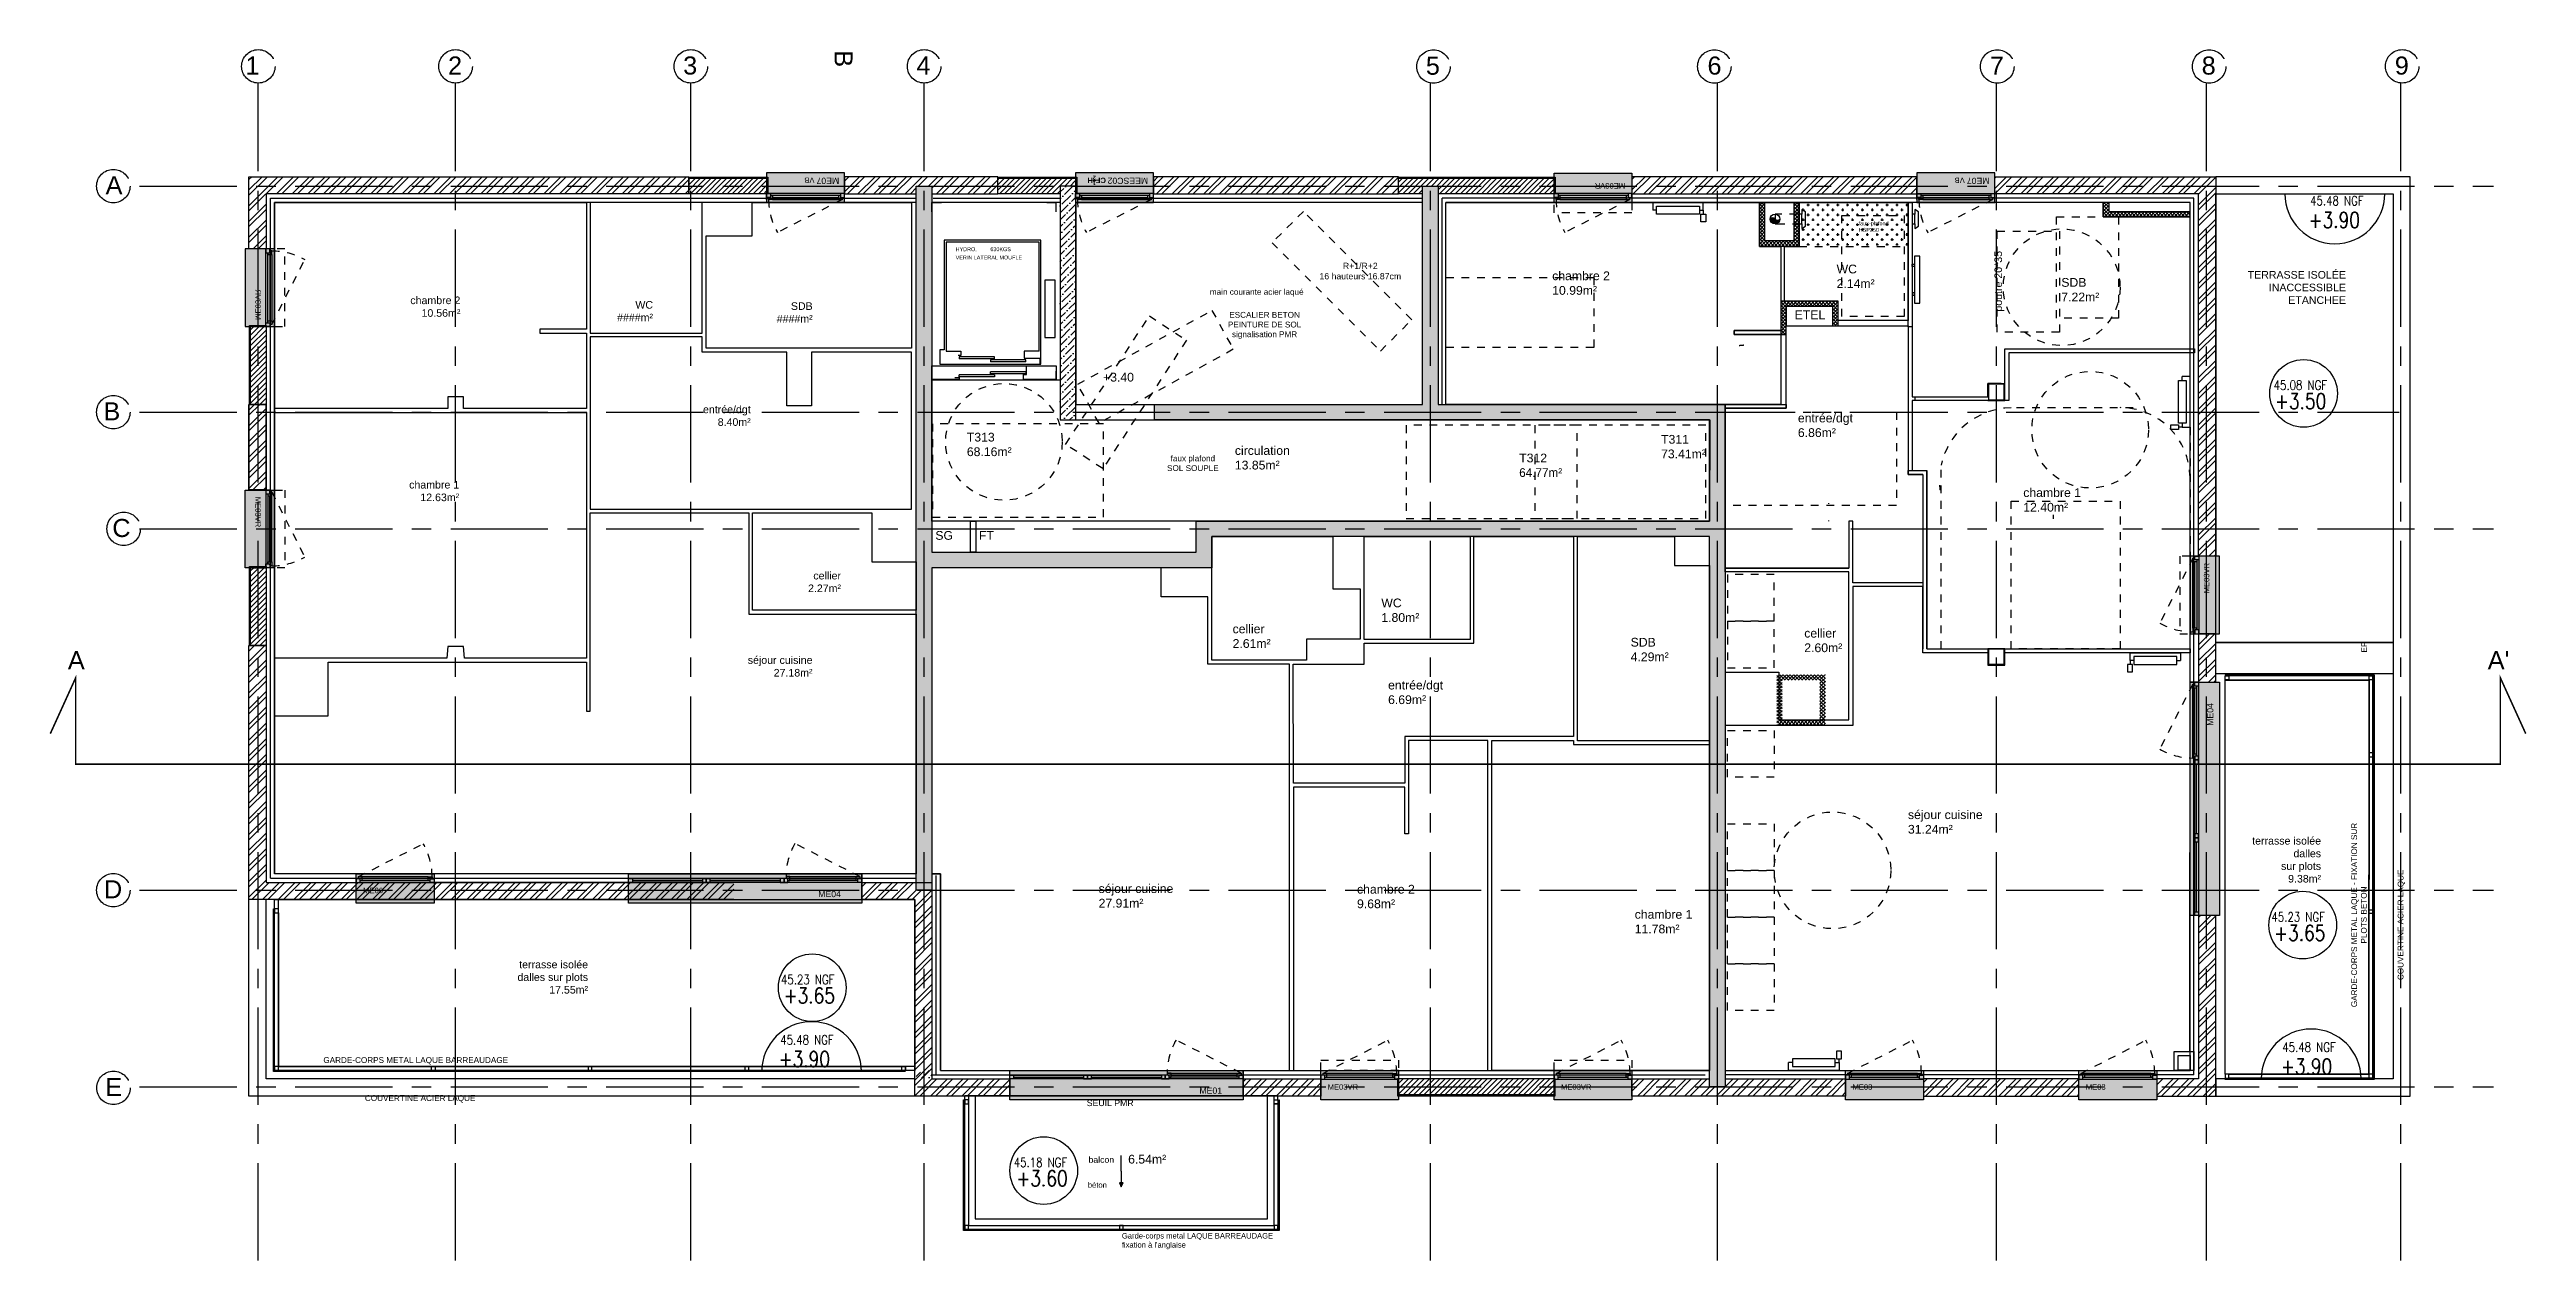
# Model space of a CAD drawing. Header units: millimetres. Extents: x -11.2 to 20.6, y -9.4 to 6.2.
import ezdxf

# ---------------------------------------------------------------- set-up
doc = ezdxf.new("R2010")
doc.units = ezdxf.units.MM
for name, pattern in [('0.0.1_Plan masse$0$cartouche PRO tranche 1$0${ Batten }', [0]), ('AXESx2', [4, 2.5, -0.5, 0.5, -0.5]), ('CACHE', [0.375, 0.25, -0.125]), ('INTERROMPU', [0.75, 0.5, -0.25])]:
    doc.linetypes.add(name, pattern=pattern)
for name, color, linetype in [('01_AH_Coupes', 195, 'AXESx2'), ("02_AH_Files d'axes", 147, 'AXESx2'), ('02_AH_Structure Béton', 10, 'Continuous'), ('02_AH_Structure Béton_H', 11, 'Continuous'), ('02_AH_Structure Maçonnée', 230, 'Continuous'), ('02_AH_Structure Maçonnée_H', 231, 'Continuous'), ('02_AH_Structure_V', 13, 'Continuous'), ('03_AH_Couverture_V', 33, 'Continuous'), ('03_AH_Menuiseries Ext', 3, 'Continuous'), ('03_AH_Protec Solaires_V', 111, 'Continuous'), ('04_AH_Cloisons', 150, 'Continuous'), ('04_AH_Cloisons_H', 153, 'Continuous'), ('04_AH_Faux-Plafonds', 157, 'Continuous'), ('04_AH_Isolation', 2, 'Continuous'), ('04_AH_Isolation_H', 2, 'Continuous'), ('04_AH_Mobilier', 123, 'Continuous'), ('04_AH_Revêtement Sol_V', 204, 'Continuous'), ('04_AH_Serrurerie', 73, 'Continuous'), ('04_AH_Serrurerie_V', 74, 'Continuous'), ('05_AH_CVC', 220, 'Continuous'), ('05_AH_Equip. Techn', 217, 'Continuous'), ('07_AH_Côtes 100e', 7, 'Continuous'), ('07_AH_Perso-Symboles-...', 8, 'Continuous'), ('07_AH_Textes 50e', 7, 'Continuous')]:
    doc.layers.add(name, color=color, linetype=linetype)
doc.layers.add('07_AH_SHAB', color=130, linetype='Continuous', plot=False)
doc.layers.add('07_AH_Surf Utile', color=50, linetype='Continuous', plot=False)
doc.layers.add('10_AH_PANTONE BLANC', color=7, linetype='Continuous', lineweight=0, true_color=0xffffff)
doc.styles.get("Standard").update_dxf_attribs({"font": 'arial.ttf'})
doc.styles.add('Texte 1000', font='arial.ttf', dxfattribs={"height": 1.5})
doc.styles.add('Texte 50', font='arial.ttf', dxfattribs={"height": 0.075})
doc.styles.add('TRACEcotes', font='simplex.shx', dxfattribs={"width": 0.8})
pattern_1 = [(45, (-4278.352016, -88.99555), (0.0336759605, 0.1234785217), [0.15875, -0.03175, 0, -0.03175])]
pattern_2 = [(135, (-4278.352016, -69.426065), (-0.0224506403, -0.0224506403), []), (225, (-4278.352016, -69.426065), (0.0224506403, -0.0224506403), [])]
pattern_3 = [(45, (-4278.35202, -69.42607), (-0.1010278814, 0.1010278814), []), (45, (-4278.28466, -69.42607), (-0.1010278814, 0.1010278814), [])]
pattern_4 = [(45, (-4278.352016, -69.426065), (-0.03367596045, 0.03367596045), [])]

msp = doc.modelspace()

# ---------------------------------------------------------------- texts
at = {"layer": '01_AH_Coupes', "insert": (-0.919, 5.934), "char_height": 0.232, "width": 2.49611, "attachment_point": 3, "rotation": 270, "style": 'Texte 50'}
msp.add_mtext('B', dxfattribs=at)
at = {"layer": '01_AH_Coupes', "width": 2.49611, "attachment_point": 3, "style": 'Texte 50'}
for s, insert, char_height in [('A', (-10.792, -1.572), 0.232), ("A'", (20.383, -1.572), 0.2321)]:
    msp.add_mtext(s, dxfattribs=dict(at, insert=insert, char_height=char_height))
at = {"layer": "02_AH_Files d'axes", "ltscale": 0.5, "char_height": 0.232, "width": 2.49611, "attachment_point": 3, "style": 'Texte 50'}
for s, insert in [('1', (-8.545, 6.072)), ('2', (-5.94, 6.072)), ('3', (-2.917, 6.072)), ('4', (0.083, 6.072)), ('5', (6.632, 6.069)), ('6', (10.253, 6.071)), ('7', (13.884, 6.071)), ('8', (16.607, 6.071)), ('9', (19.09, 6.071)), ('A', (-10.307, 4.533)), ('B', (-10.335, 1.627)), ('C', (-10.203, 0.127)), ('C', (-10.203, 0.127)), ('D', (-10.31, -4.517)), ('E', (-10.31, -7.058))]:
    msp.add_mtext(s, dxfattribs=dict(at, insert=insert))
at = {"layer": '04_AH_Cloisons', "insert": (11.588, 2.695), "char_height": 0.1133, "width": 1.33333, "attachment_point": 9, "rotation": 0, "style": 'Texte 50'}
msp.add_mtext('ETEL', dxfattribs=at)
at = {"layer": '04_AH_Faux-Plafonds', "color": 7, "ltscale": 0.1, "insert": (12.149, 3.885), "char_height": 0.05, "attachment_point": 6}
msp.add_mtext_dynamic_manual_height_columns('\\pxql;faux-plafond\\PHSP250', width=0.13209, gutter_width=0.4, heights=[0], dxfattribs=at)
at = {"layer": '07_AH_Textes 50e', "color": 7, "style": 'TRACEcotes'}
for s, insert, char_height, attachment_point in [('45.48 NGF', (17.821, 4.158), 0.12, 7), ('+3.90', (17.803, 4.07), 0.2, 1), ('45.08 NGF', (17.352, 1.787), 0.12, 7), ('+3.50', (17.37, 1.741), 0.2, 1), ('45.23 NGF', (17.324, -5.048), 0.12, 7), ('+3.65', (17.359, -5.094), 0.2, 1), ('45.23 NGF', (-1.84, -5.853), 0.12, 7), ('+3.65', (-1.804, -5.898), 0.2, 1), ('45.48 NGF', (-1.85, -6.628), 0.12, 7), ('45.48 NGF', (17.463, -6.723), 0.12, 7), ('+3.90', (-1.868, -6.716), 0.2, 1), ('+3.90', (17.446, -6.811), 0.2, 1), ('45.18 NGF', (1.153, -8.204), 0.12, 7), ('+3.60', (1.188, -8.249), 0.2, 1)]:
    msp.add_mtext(s, dxfattribs=dict(at, insert=insert, char_height=char_height, attachment_point=attachment_point))
at = {"layer": '07_AH_Textes 50e', "ltscale": 0.3, "insert": (13.762, 3.572), "char_height": 0.0975, "width": 2.6, "attachment_point": 3, "rotation": 90, "style": 'Texte 50'}
msp.add_mtext('poutre 20*35', dxfattribs=at)
at = {"layer": '07_AH_Textes 50e', "insert": (5.609, 3.313), "char_height": 0.08, "width": 1.63147, "attachment_point": 5, "style": 'Texte 50'}
msp.add_mtext('R+1/R+2\\P16 hauteurs 16.87cm', dxfattribs=at)
at = {"layer": '07_AH_Textes 50e', "ltscale": 0.3, "style": 'Texte 50'}
for s, insert, char_height, width, attachment_point in [('chambre 2\\P10.99m²', (8.076, 3.309), 0.1125, 6.63565, 1), ('WC\\P2.14m²', (11.733, 3.396), 0.1125, 6.63565, 1), ('SDB\\P7.22m²', (14.622, 3.224), 0.1125, 6.63565, 1), ('TERRASSE ISOLÉE\\PINACCESSIBLE\\PETANCHEE', (18.282, 3.314), 0.0975, 2.6, 3), ('chambre 2\\P10.56m²', (-5.962, 2.986), 0.0975, 2.6, 3), ('WC\\P####m²', (-3.485, 2.928), 0.0975, 2.6, 3), ('SDB\\P####m²', (-1.432, 2.912), 0.0975, 2.6, 3), ('entrée/dgt\\P8.40m²', (-2.229, 1.584), 0.0975, 2.6, 3), ('entrée/dgt\\P6.86m²', (11.235, 1.481), 0.1125, 6.63565, 1), ('chambre 1\\P12.63m²', (-5.977, 0.616), 0.0975, 2.6, 3), ('chambre 1\\P12.40m²', (14.133, 0.522), 0.1125, 6.63565, 1), ('cellier\\P2.27m²', (-1.068, -0.553), 0.0975, 2.6, 3), ('WC\\P1.80m²', (5.879, -0.896), 0.1125, 6.63565, 1), ('cellier\\P2.61m²', (3.967, -1.23), 0.1125, 6.63565, 1), ('SDB\\P4.29m²', (9.085, -1.401), 0.1125, 6.63565, 1), ('cellier\\P2.60m²', (11.317, -1.285), 0.1125, 6.63565, 1), ('séjour cuisine\\P27.18m²', (-1.434, -1.638), 0.0975, 2.6, 3), ('entrée/dgt\\P6.69m²', (5.966, -1.952), 0.1125, 6.63565, 1), ('séjour cuisine\\P31.24m²', (12.65, -3.618), 0.1125, 6.63565, 1), ('terrasse isolée\\Pdalles \\Psur plots\\P9.38m²', (17.962, -3.961), 0.0975, 2.6, 3), ('séjour cuisine\\P27.91m²', (2.244, -4.568), 0.1125, 6.63565, 1), ('chambre 2\\P9.68m²', (5.567, -4.576), 0.1125, 6.63565, 1), ('chambre 1\\P11.78m²', (9.137, -4.899), 0.1125, 6.63565, 1), ('terrasse isolée\\Pdalles sur plots\\P17.55m²', (-4.32, -5.551), 0.0975, 2.6, 3), ('6.54m²', (2.624, -8.046), 0.1125, 6.63565, 1)]:
    msp.add_mtext(s, dxfattribs=dict(at, insert=insert, char_height=char_height, width=width, attachment_point=attachment_point))
at = {"layer": '07_AH_Textes 50e', "char_height": 0.075, "attachment_point": 8, "style": 'Texte 50'}
for s, insert in [('main courante acier laqué', (4.277, 2.986)), ('ESCALIER BETON\\PPEINTURE DE SOL\\Psignalisation PMR', (4.378, 2.441)), ('faux plafond\\PSOL SOUPLE', (3.456, 0.742)), ('GARDE-CORPS METAL LAQUE BARREAUDAGE', (-6.536, -6.886)), ('COUVERTINE ACIER LAQUE', (-6.479, -7.375))]:
    msp.add_mtext_dynamic_manual_height_columns(s, width=2.37048, gutter_width=0.4, heights=[0], dxfattribs=dict(at, insert=insert))
at = {"layer": '07_AH_Textes 50e', "ltscale": 0.3, "char_height": 0.1125, "attachment_point": 1, "style": 'Texte 50'}
for s, insert in [('+3.40', (2.301, 2.006)), ('T313\\P68.16m²', (0.55, 1.235)), ('circulation\\P13.85m²', (3.996, 1.063)), ('T312\\P{\\fCentury Gothic|b0|i0|c0|p34;\\C0;64.77m²}', (7.652, 0.967)), ('T311\\P73.41m²', (9.476, 1.207)), ('SG', (0.145, -0.028)), ('FT', (0.705, -0.028))]:
    msp.add_mtext_dynamic_manual_height_columns(s, width=6.63565, gutter_width=3.75, heights=[2.937], dxfattribs=dict(at, insert=insert))
at = {"layer": '07_AH_Textes 50e', "char_height": 0.075, "attachment_point": 8, "rotation": 90, "style": 'Texte 50'}
for s, insert in [('EP', (18.554, -1.52)), ('GARDE-CORPS METAL LAQUE - FIXATION SUR PLOTS BETON ', (18.551, -4.964)), ('COUVERTINE ACIER LAQUE', (19.042, -5.09))]:
    msp.add_mtext_dynamic_manual_height_columns(s, width=2.37048, gutter_width=0.4, heights=[0], dxfattribs=dict(at, insert=insert))

# ---------------------------------------------------------------- blocks, each defined once
blk = doc.blocks.new('630KGS')
for p, q in [((-0.99, 2.278), (-0.867, 2.278)), ((-0.99, 2.155), (-0.99, 2.278)), ((0.487, 2.278), (0.61, 2.278)), ((0.61, 2.155), (0.61, 2.278)), ((-0.83, 1.792), (-0.83, 0.382)), ((0.41, 1.792), (-0.83, 1.792)), ((-0.807, 1.769), (-0.807, 0.368)), ((0.388, 1.769), (-0.807, 1.769)), ((0.388, 1.769), (-0.807, 1.769)), ((0.388, 0.368), (0.388, 1.769)), ((0.41, 0.198), (0.41, 1.792)), ((0.464, 1.277), (0.464, 0.542)), ((0.594, 1.277), (0.464, 1.277)), ((0.594, 0.542), (0.594, 1.277)), ((-0.887, 0.382), (-0.887, 0.198)), ((-0.83, 0.382), (-0.887, 0.382)), ((-0.807, 0.368), (-0.617, 0.368)), ((-0.617, 0.368), (-0.617, 0.312)), ((0.198, 0.368), (0.198, 0.274)), ((0.388, 0.368), (0.198, 0.368)), ((0.464, 0.542), (0.594, 0.542)), ((-0.99, 0), (-0.99, 0.178)), ((-0.99, 0.178), (0.61, 0.178)), ((-0.639, 0), (-0.99, 0)), ((-0.887, 0.198), (0.41, 0.198)), ((-0.696, 0.027), (-0.639, 0.027)), ((-0.617, 0.312), (-0.651, 0.312)), ((-0.639, 0.292), (-0.639, 0.266)), ((-0.183, 0.292), (-0.639, 0.292)), ((-0.183, 0.266), (-0.639, 0.266)), ((-0.183, 0.062), (-0.639, 0.062)), ((-0.639, 0.036), (-0.639, 0.062)), ((-0.183, 0.036), (-0.639, 0.036)), ((-0.639, 0.027), (-0.639, 0)), ((-0.236, 0.254), (-0.236, 0.228)), ((0.22, 0.254), (-0.236, 0.254)), ((0.22, 0.228), (-0.236, 0.228)), ((0.22, 0.1), (-0.236, 0.1)), ((-0.236, 0.074), (-0.236, 0.1)), ((0.22, 0.074), (-0.236, 0.074)), ((-0.183, 0.266), (-0.183, 0.292)), ((-0.183, 0.062), (-0.183, 0.036)), ((0.188, 0.064), (0.229, 0.064)), ((0.188, 0), (0.188, 0.064)), ((0.61, 0), (0.188, 0)), ((0.198, 0.274), (0.399, 0.274)), ((0.22, 0.228), (0.22, 0.254)), ((0.22, 0.1), (0.22, 0.074)), ((0.229, 0.064), (0.229, 0.178)), ((0.399, 0.274), (0.399, 0.198)), ((0.399, 0.198), (0.41, 0.198)), ((0.61, 0.178), (0.61, 0)), ((0.61, 0), (0.61, 0.11))]:
    blk.add_line(p, q)
for s, p in [('VERIN LATERAL MOUFLE', (-0.684, 1.545)), ('HYDRO.         630KGS', (-0.684, 1.651))]:
    blk.add_text(s, height=0.05).set_placement(p)
blk = doc.blocks.new('A$C54EE634B')
at = {"layer": '10_AH_PANTONE BLANC'}
h = blk.add_hatch(color=256, dxfattribs=at)
h.dxf.hatch_style = 1
h.paths.add_polyline_path([(-0.1, -0.357), (0.9, -0.357), (0.9, 0.018), (-0.1, 0.018)])
at = {"color": 251}
blk.add_line((-0.05, -0.093), (0.9, -0.093), dxfattribs=at)
at = {"ltscale": 0.1}
for p, q in [((0.825, -0.018), (-0.025, -0.018)), ((0.825, -0.043), (-0.025, -0.043)), ((0.863, -0.043), (0.85, -0.043)), ((0.9, -0.018), (0.9, -0.043)), ((0.9, -0.043), (0.9, -0.043))]:
    blk.add_line(p, q, dxfattribs=at)
at = {"color": 251, "linetype": 'CACHE', "ltscale": 0.3, "flags": 128}
blk.add_lwpolyline([(-0.075, -0.018), (0.761, 0.407)], dxfattribs=at)
at = {"ltscale": 0.1}
for points in [[(-0.1, 0.02), (0.9, 0.02), (0.9, -0.357), (-0.1, -0.357)], [(-0.05, -0.043), (-0.1, -0.043), (-0.1, -0.093), (-0.05, -0.093)], [(-0.05, -0.093), (-0.05, -0.043), (-0.1, -0.043), (-0.1, -0.093)], [(0.85, -0.093), (0.85, -0.043), (0.9, -0.043), (0.9, -0.093)]]:
    blk.add_lwpolyline(points, close=True, dxfattribs=at)
blk.add_lwpolyline([(0.9, -0.357), (-0.1, -0.357), (-0.1, 0.02), (0.9, 0.02)], close=True)
for points in [[(-0.05, -0.068), (-0.025, -0.068), (-0.025, -0.018), (-0.075, -0.018), (-0.075, -0.043)], [(-0.05, -0.068), (0.85, -0.068)], [(0.85, -0.068), (0.825, -0.068), (0.825, -0.018), (0.875, -0.018), (0.875, -0.043)], [(0.863, -0.043), (0.85, -0.043)]]:
    blk.add_lwpolyline(points, dxfattribs=at)
at = {"color": 251, "linetype": 'CACHE', "ltscale": 0.3}
blk.add_arc((0.025, -0.018), 0.85, 360, 30, dxfattribs=at)
at = {"insert": (-0.012, -0.158), "char_height": 1.5, "attachment_point": 1, "style": 'Texte 1000'}
blk.add_mtext_dynamic_manual_height_columns('{\\H0.046667x;ME0\\H0.99999x;3}', width=0.68046, gutter_width=7.5, heights=[0], dxfattribs=at)
blk = doc.blocks.new('fggffgfggf')
at = {"layer": '02_AH_Structure_V', "ltscale": 0.1}
for points in [[(98.966, -69.164), (98.966, -69.114)], [(102.994, -69.114), (98.966, -69.114)], [(102.994, -69.164), (102.994, -69.114)]]:
    blk.add_lwpolyline(points, dxfattribs=at)
at = {"layer": '04_AH_Serrurerie', "ltscale": 0.1}
for points in [[(99.016, -69.164), (98.966, -69.164), (98.966, -69.214), (99.016, -69.214)], [(102.944, -69.164), (102.994, -69.164), (102.994, -69.214), (102.944, -69.214)], [(99.016, -70.78), (98.966, -70.78), (98.966, -70.83), (99.016, -70.83)], [(101.005, -70.78), (100.955, -70.78), (100.955, -70.83), (101.005, -70.83)], [(102.994, -70.78), (102.944, -70.78), (102.944, -70.83), (102.994, -70.83)]]:
    blk.add_lwpolyline(points, close=True, dxfattribs=at)
for points in [[(100.98, -70.08), (100.98, -69.88)], [(100.98, -70.28), (100.98, -70.23), (101.005, -70.23), (100.955, -70.23), (100.98, -70.28), (101.005, -70.23)], [(100.98, -70.08), (100.98, -70.28)]]:
    blk.add_lwpolyline(points, dxfattribs=at)
at = {"layer": '04_AH_Serrurerie_V', "ltscale": 0.1}
for points in [[(103.009, -69.164), (103.009, -70.845), (98.951, -70.845), (98.951, -69.164)], [(98.951, -69.164), (98.956, -69.164)], [(103.004, -69.164), (103.004, -70.84), (98.956, -70.84), (98.956, -69.164)], [(103.004, -69.164), (103.009, -69.164)]]:
    blk.add_lwpolyline(points, dxfattribs=at)
blk.add_lwpolyline([(98.966, -69.214), (99.016, -69.214), (99.016, -70.78), (102.944, -70.78), (102.944, -69.214), (102.994, -69.214), (102.994, -70.83), (98.966, -70.83)], close=True, dxfattribs=at)
at = {"layer": '07_AH_Surf Utile', "ltscale": 0.1}
blk.add_lwpolyline([(102.944, -70.78), (102.944, -69.114), (99.016, -69.114), (99.016, -70.78)], close=True, dxfattribs=at)
at = {"layer": '04_AH_Revêtement Sol_V', "ltscale": 0.1, "insert": (100.672, -70.294), "char_height": 0.07, "attachment_point": 8, "style": 'Texte 50'}
blk.add_mtext_dynamic_manual_height_columns('béton', width=2.37048, gutter_width=0.4, heights=[0], dxfattribs=at)
at = {"layer": '07_AH_Textes 50e', "char_height": 0.08, "attachment_point": 2, "style": 'Texte 50'}
for s, insert in [('SEUIL PMR', (100.837, -69.164)), ('balcon', (100.723, -69.893))]:
    blk.add_mtext(s, dxfattribs=dict(at, insert=insert))
at = {"layer": '07_AH_Textes 50e', "insert": (102.172, -71.084), "char_height": 0.07, "attachment_point": 8, "style": 'Texte 50'}
blk.add_mtext_dynamic_manual_height_columns("\\pxql;Garde-corps metal LAQUE BARREAUDAGE\\Pfixation à l'anglaise", width=2.37048, gutter_width=0.4, heights=[0], dxfattribs=at)
blk = doc.blocks.new('ME03VRC')
at = {"layer": '10_AH_PANTONE BLANC'}
h = blk.add_hatch(color=256, dxfattribs=at)
h.dxf.hatch_style = 1
h.paths.add_polyline_path([(4266.162, 68.123), (4267.162, 68.123), (4267.162, 68.498), (4266.162, 68.498)])
at = {"color": 251}
blk.add_line((4266.212, 68.387), (4267.162, 68.387), dxfattribs=at)
at = {"ltscale": 0.1}
for p, q in [((4267.087, 68.462), (4266.237, 68.462)), ((4267.087, 68.437), (4266.237, 68.437)), ((4267.124, 68.437), (4267.112, 68.437)), ((4267.162, 68.462), (4267.162, 68.437)), ((4267.162, 68.437), (4267.162, 68.437))]:
    blk.add_line(p, q, dxfattribs=at)
at = {"color": 251, "linetype": 'CACHE', "ltscale": 0.3, "flags": 128}
blk.add_lwpolyline([(4266.187, 68.462), (4267.023, 68.887)], dxfattribs=at)
at = {"color": 251, "linetype": 'CACHE', "ltscale": 0.3}
blk.add_lwpolyline([(4267.162, 68.5), (4266.162, 68.5), (4266.162, 68.632), (4267.162, 68.632)], close=True, dxfattribs=at)
at = {"ltscale": 0.1}
for points in [[(4266.162, 68.5), (4267.162, 68.5), (4267.162, 68.123), (4266.162, 68.123)], [(4266.212, 68.437), (4266.162, 68.437), (4266.162, 68.387), (4266.212, 68.387)], [(4266.212, 68.387), (4266.212, 68.437), (4266.162, 68.437), (4266.162, 68.387)], [(4267.112, 68.387), (4267.112, 68.437), (4267.162, 68.437), (4267.162, 68.387)]]:
    blk.add_lwpolyline(points, close=True, dxfattribs=at)
blk.add_lwpolyline([(4267.162, 68.123), (4266.162, 68.123), (4266.162, 68.5), (4267.162, 68.5)], close=True)
for points in [[(4266.212, 68.412), (4266.237, 68.412), (4266.237, 68.462), (4266.187, 68.462), (4266.187, 68.437)], [(4266.212, 68.412), (4267.112, 68.412)], [(4267.112, 68.412), (4267.087, 68.412), (4267.087, 68.462), (4267.137, 68.462), (4267.137, 68.437)], [(4267.124, 68.437), (4267.112, 68.437)]]:
    blk.add_lwpolyline(points, dxfattribs=at)
at = {"color": 251, "linetype": 'CACHE', "ltscale": 0.3}
blk.add_arc((4266.287, 68.462), 0.85, 360, 30, dxfattribs=at)
at = {"insert": (4266.249, 68.322), "char_height": 1.5, "attachment_point": 1, "style": 'Texte 1000'}
blk.add_mtext_dynamic_manual_height_columns('{\\H0.046667x;ME0\\H0.99999x;3VR}', width=0.68046, gutter_width=7.5, heights=[0], dxfattribs=at)
blk = doc.blocks.new('ME05')
at = {"layer": '10_AH_PANTONE BLANC'}
h = blk.add_hatch(color=256, dxfattribs=at)
h.dxf.hatch_style = 1
h.paths.add_polyline_path([(4282.453, 56.794), (4279.453, 56.794), (4279.453, 57.171), (4282.453, 57.171)])
for p, q in [((4279.453, 57.053), (4279.453, 57.171)), ((4282.403, 57.061), (4280.703, 57.061)), ((4281.478, 57.136), (4282.378, 57.136)), ((4282.453, 57.053), (4282.453, 57.171)), ((4282.453, 57.053), (4282.453, 57.171))]:
    blk.add_line(p, q)
at = {"ltscale": 0.1}
for p, q in [((4281.453, 57.111), (4281.453, 57.111)), ((4281.491, 57.111), (4281.503, 57.111)), ((4281.528, 57.111), (4282.378, 57.111))]:
    blk.add_line(p, q, dxfattribs=at)
at = {"color": 251, "linetype": 'CACHE', "ltscale": 0.3, "flags": 128}
blk.add_lwpolyline([(4282.428, 57.136), (4281.592, 57.561)], dxfattribs=at)
at = {"ltscale": 0.1}
blk.add_lwpolyline([(4279.453, 57.171), (4282.453, 57.171), (4282.453, 56.794), (4279.453, 56.794)], close=True, dxfattribs=at)
for points in [[(4279.453, 57.111), (4279.503, 57.111), (4279.503, 57.061), (4279.453, 57.061)], [(4280.453, 57.061), (4280.453, 57.111), (4280.403, 57.111), (4280.403, 57.061)], [(4280.503, 57.061), (4280.503, 57.111), (4280.453, 57.111), (4280.453, 57.061)], [(4281.453, 57.061), (4281.453, 57.111), (4281.403, 57.111), (4281.403, 57.061)], [(4281.503, 57.061), (4281.503, 57.111), (4281.453, 57.111), (4281.453, 57.061)], [(4282.403, 57.111), (4282.453, 57.111), (4282.453, 57.061), (4282.403, 57.061)], [(4282.403, 57.061), (4282.403, 57.111), (4282.453, 57.111), (4282.453, 57.061)]]:
    blk.add_lwpolyline(points, close=True)
for points in [[(4279.503, 57.111), (4281.403, 57.111)], [(4279.503, 57.086), (4280.403, 57.086)], [(4281.403, 57.061), (4279.503, 57.061)], [(4280.503, 57.086), (4281.403, 57.086)]]:
    blk.add_lwpolyline(points)
for points in [[(4281.503, 57.086), (4281.528, 57.086), (4281.528, 57.136), (4281.478, 57.136), (4281.478, 57.111)], [(4282.403, 57.086), (4281.503, 57.086)], [(4281.528, 57.111), (4281.536, 57.111)], [(4282.403, 57.086), (4282.378, 57.086), (4282.378, 57.136), (4282.428, 57.136), (4282.428, 57.111)]]:
    blk.add_lwpolyline(points, dxfattribs=at)
at = {"color": 251, "linetype": 'CACHE', "ltscale": 0.3}
blk.add_arc((4282.328, 57.136), 0.85, 150.0001, 180.0001, dxfattribs=at)
at = {"layer": '10_AH_PANTONE BLANC'}
blk.add_lwpolyline([(4282.453, 56.794), (4279.453, 56.794), (4279.453, 57.171), (4282.453, 57.171)], close=True, dxfattribs=at)
at = {"insert": (4282.184, 56.951), "char_height": 0.08, "attachment_point": 3, "style": 'Texte 1000'}
blk.add_mtext_dynamic_manual_height_columns('ME01', width=0.589, gutter_width=7.5, heights=[0], dxfattribs=at)
blk = doc.blocks.new('A$C1C1F09CD')
blk.add_hatch(color=256).paths.add_polyline_path([(0, 0, 0.5), (0, 0.1, 0.4142136), (-0.1, 0, 0.4142136), (0, -0.1, -0.5)])
blk.add_circle((0, 0), 0.1)
for centre, start, end in [((0.0375, -0.05), 126.8699, 233.1301), ((-0.0375, 0.05), 306.8699, 53.1301)]:
    blk.add_arc(centre, 0.0625, start, end)
blk = doc.blocks.new('bouche vmc')
blk.add_lwpolyline([(0, -0.062), (0, 0.062), (0.034, 0.062), (0.034, 0.122), (0.08, 0.091), (0.08, -0.091), (0.034, -0.122), (0.034, -0.062), (0, -0.062), (0, 0.062), (0.034, 0.062), (0.034, -0.062)])
blk = doc.blocks.new('seche serviettes')
for points in [[(-0.1, -0.3), (-0.03, -0.3), (-0.03, 0.3), (-0.1, 0.3)], [(-0.03, 0.17), (0, 0.17), (0, 0.2), (-0.03, 0.2)], [(-0.03, -0.17), (0, -0.17), (0, -0.2), (-0.03, -0.2)]]:
    blk.add_lwpolyline(points, close=True)
blk = doc.blocks.new('A$C5740073D')
for p, q in [((-0.1, -0.05), (-0.1, 0)), ((0, 0), (-0.1, 0)), ((0, -0.65), (0, 0)), ((-0.1, -0.6), (-0.1, -0.65)), ((-0.1, -0.65), (-0.15, -0.65)), ((-0.1, -0.65), (0, -0.65))]:
    blk.add_line(p, q)
for points in [[(-0.15, -0.05), (-0.05, -0.05), (-0.05, -0.6), (-0.15, -0.6)], [(-0.248, -0.619), (-0.15, -0.619), (-0.15, -0.681), (-0.248, -0.681)]]:
    blk.add_lwpolyline(points, close=True)
blk = doc.blocks.new('ME04')
at = {"layer": '10_AH_PANTONE BLANC'}
h = blk.add_hatch(color=256, dxfattribs=at)
h.dxf.hatch_style = 1
h.paths.add_polyline_path([(4277.552, 60.794), (4274.552, 60.794), (4274.552, 61.171), (4277.552, 61.171)])
for p, q in [((4274.552, 61.053), (4274.552, 61.171)), ((4277.552, 61.053), (4277.552, 61.171)), ((4277.552, 61.053), (4277.552, 61.171)), ((4277.502, 61.061), (4275.802, 61.061)), ((4276.577, 61.136), (4277.477, 61.136))]:
    blk.add_line(p, q)
at = {"ltscale": 0.1}
for p, q in [((4276.552, 61.111), (4276.552, 61.111)), ((4276.589, 61.111), (4276.602, 61.111)), ((4276.627, 61.111), (4277.477, 61.111))]:
    blk.add_line(p, q, dxfattribs=at)
at = {"color": 251, "linetype": 'CACHE', "ltscale": 0.3, "flags": 128}
blk.add_lwpolyline([(4277.527, 61.136), (4276.691, 61.561)], dxfattribs=at)
at = {"ltscale": 0.1}
blk.add_lwpolyline([(4274.552, 61.171), (4277.552, 61.171), (4277.552, 60.794), (4274.552, 60.794)], close=True, dxfattribs=at)
for points in [[(4274.552, 61.111), (4274.602, 61.111), (4274.602, 61.061), (4274.552, 61.061)], [(4275.552, 61.061), (4275.552, 61.111), (4275.502, 61.111), (4275.502, 61.061)], [(4275.602, 61.061), (4275.602, 61.111), (4275.552, 61.111), (4275.552, 61.061)], [(4276.552, 61.061), (4276.552, 61.111), (4276.502, 61.111), (4276.502, 61.061)], [(4276.602, 61.061), (4276.602, 61.111), (4276.552, 61.111), (4276.552, 61.061)], [(4277.502, 61.111), (4277.552, 61.111), (4277.552, 61.061), (4277.502, 61.061)], [(4277.502, 61.061), (4277.502, 61.111), (4277.552, 61.111), (4277.552, 61.061)]]:
    blk.add_lwpolyline(points, close=True)
for points in [[(4274.602, 61.111), (4276.502, 61.111)], [(4274.602, 61.086), (4275.502, 61.086)], [(4276.502, 61.061), (4274.602, 61.061)], [(4275.602, 61.086), (4276.502, 61.086)]]:
    blk.add_lwpolyline(points)
for points in [[(4276.602, 61.086), (4276.627, 61.086), (4276.627, 61.136), (4276.577, 61.136), (4276.577, 61.111)], [(4277.502, 61.086), (4276.602, 61.086)], [(4276.627, 61.111), (4276.634, 61.111)], [(4277.502, 61.086), (4277.477, 61.086), (4277.477, 61.136), (4277.527, 61.136), (4277.527, 61.111)]]:
    blk.add_lwpolyline(points, dxfattribs=at)
at = {"color": 251, "linetype": 'CACHE', "ltscale": 0.3}
blk.add_arc((4277.427, 61.136), 0.85, 150.0001, 180.0001, dxfattribs=at)
at = {"layer": '10_AH_PANTONE BLANC'}
blk.add_lwpolyline([(4277.552, 60.794), (4274.552, 60.794), (4274.552, 61.171), (4277.552, 61.171)], close=True, dxfattribs=at)
at = {"insert": (4277.283, 60.952), "char_height": 0.08, "attachment_point": 3, "style": 'Texte 1000'}
blk.add_mtext_dynamic_manual_height_columns('ME04', width=0.589, gutter_width=7.5, heights=[0], dxfattribs=at)
blk = doc.blocks.new('A$C28750444')
at = {"layer": '10_AH_PANTONE BLANC'}
h = blk.add_hatch(color=256, dxfattribs=at)
h.dxf.hatch_style = 1
h.paths.add_polyline_path([(-1, 0.38), (0, 0.379), (0, 0), (-1, 0)])
at = {"color": 251}
blk.add_line((-0.05, 0.113), (-1, 0.113), dxfattribs=at)
at = {"ltscale": 0.1}
for p, q in [((-1, 0.063), (-1, 0.063)), ((-1, 0.038), (-1, 0.063)), ((-0.962, 0.063), (-0.95, 0.063)), ((-0.925, 0.063), (-0.075, 0.063)), ((-0.925, 0.038), (-0.075, 0.038))]:
    blk.add_line(p, q, dxfattribs=at)
for points in [[(-1, 0), (0, 0), (0, 0.379), (-1, 0.38)], [(-0.95, 0.113), (-0.95, 0.063), (-1, 0.063), (-1, 0.113)], [(-0.05, 0.063), (0, 0.063), (0, 0.113), (-0.05, 0.113)], [(-0.05, 0.113), (-0.05, 0.063), (0, 0.063), (0, 0.113)]]:
    blk.add_lwpolyline(points, close=True, dxfattribs=at)
blk.add_lwpolyline([(0, 0.379), (-1, 0.38), (-1, 0), (0, 0)], close=True)
for points in [[(-0.95, 0.088), (-0.925, 0.088), (-0.925, 0.038), (-0.975, 0.038), (-0.975, 0.063)], [(-0.962, 0.063), (-0.95, 0.063)], [(-0.05, 0.088), (-0.95, 0.088)], [(-0.05, 0.088), (-0.075, 0.088), (-0.075, 0.038), (-0.025, 0.038), (-0.025, 0.063)]]:
    blk.add_lwpolyline(points, dxfattribs=at)
at = {"color": 251, "linetype": 'CACHE', "ltscale": 0.3, "flags": 128}
blk.add_lwpolyline([(-0.025, 0.038), (-0.861, -0.387)], dxfattribs=at)
at = {"color": 251, "linetype": 'CACHE', "ltscale": 0.3}
blk.add_arc((-0.125, 0.038), 0.85, 179.9744, 209.9744, dxfattribs=at)
at = {"insert": (-0.067, 0.237), "char_height": 0.08, "attachment_point": 1, "rotation": 179.9744, "style": 'Texte 1000'}
blk.add_mtext_dynamic_manual_height_columns('MEESC02', width=1.45949, gutter_width=7.5, heights=[0], dxfattribs=at)
at = {"layer": '03_AH_Menuiseries Ext', "ltscale": 0.1, "insert": (-1.795, 0.342), "char_height": 0.07, "attachment_point": 8, "rotation": 180, "style": 'Texte 50'}
blk.add_mtext_dynamic_manual_height_columns('\\A1;\\pxql;{\\fArial|b1|i0|c0|p34;CF\\H0.7x;\\S1/2;\\H1.4286x;H}', width=2.37048, gutter_width=0.4, heights=[0], dxfattribs=at)
blk = doc.blocks.new('me07p')
at = {"layer": '10_AH_PANTONE BLANC'}
h = blk.add_hatch(color=256, dxfattribs=at)
h.dxf.hatch_style = 1
h.paths.add_polyline_path([(28.175, 191.349), (27.175, 191.349), (27.175, 191.729), (28.175, 191.728)])
at = {"color": 251}
blk.add_line((27.225, 191.616), (28.175, 191.616), dxfattribs=at)
at = {"ltscale": 0.1}
for p, q in [((28.1, 191.691), (27.25, 191.691)), ((28.1, 191.666), (27.25, 191.666)), ((28.138, 191.666), (28.125, 191.666)), ((28.175, 191.691), (28.175, 191.666)), ((28.175, 191.666), (28.175, 191.666))]:
    blk.add_line(p, q, dxfattribs=at)
at = {"color": 251, "linetype": 'CACHE', "ltscale": 0.3, "flags": 128}
blk.add_lwpolyline([(27.2, 191.691), (28.036, 192.116)], dxfattribs=at)
at = {"ltscale": 0.1}
for points in [[(28.175, 191.728), (27.175, 191.729), (27.175, 191.349), (28.175, 191.349)], [(27.225, 191.666), (27.175, 191.666), (27.175, 191.616), (27.225, 191.616)], [(27.225, 191.616), (27.225, 191.666), (27.175, 191.666), (27.175, 191.616)], [(28.125, 191.616), (28.125, 191.666), (28.175, 191.666), (28.175, 191.616)]]:
    blk.add_lwpolyline(points, close=True, dxfattribs=at)
blk.add_lwpolyline([(27.175, 191.349), (28.175, 191.349), (28.175, 191.728), (27.175, 191.729)], close=True)
for points in [[(27.225, 191.641), (27.25, 191.641), (27.25, 191.691), (27.2, 191.691), (27.2, 191.666)], [(27.225, 191.641), (28.125, 191.641)], [(28.125, 191.641), (28.1, 191.641), (28.1, 191.691), (28.15, 191.691), (28.15, 191.666)], [(28.138, 191.666), (28.125, 191.666)]]:
    blk.add_lwpolyline(points, dxfattribs=at)
at = {"color": 251, "linetype": 'CACHE', "ltscale": 0.3}
for centre in [(27.3, 191.691), (27.3, 191.693)]:
    blk.add_arc(centre, 0.85, 359.9744, 29.9744, dxfattribs=at)
at = {"insert": (27.242, 191.492), "char_height": 0.08, "attachment_point": 1, "rotation": 359.9744, "style": 'Texte 1000'}
blk.add_mtext_dynamic_manual_height_columns('ME07', width=1.45949, gutter_width=7.5, heights=[0], dxfattribs=at)
at = {"layer": '03_AH_Menuiseries Ext', "ltscale": 0.1, "insert": (28.745, 191.409), "char_height": 0.07, "attachment_point": 8, "rotation": 360, "style": 'Texte 50'}
blk.add_mtext_dynamic_manual_height_columns('\\A1;\\pxql;VB ', width=2.37048, gutter_width=0.4, heights=[0], dxfattribs=at)
blk = doc.blocks.new('A$C335945BF')
at = {"layer": '07_AH_Perso-Symboles-...', "linetype": 'INTERROMPU', "ltscale": 0.2}
blk.add_lwpolyline([(-0.537, -1.911), (-0.134, -1.508), (-1.527, -0.115), (-1.93, -0.518)], close=True, dxfattribs=at)
blk = doc.blocks.new('A$C19A518F4')
blk.add_blockref('A$C335945BF', (0, 0))
blk = doc.blocks.new('C11')
at = {"layer": '10_AH_PANTONE BLANC'}
h = blk.add_hatch(color=256, dxfattribs=at)
h.dxf.hatch_style = 1
h.paths.add_polyline_path([(4295.006, 69.076), (4295.006, 68.076), (4294.631, 68.076), (4294.631, 69.076)])
at = {"ltscale": 0.1}
for p, q in [((4294.667, 68.151), (4294.667, 69.001)), ((4294.692, 68.151), (4294.692, 69.001)), ((4294.667, 68.076), (4294.692, 68.076)), ((4294.692, 68.113), (4294.692, 68.126)), ((4294.692, 68.076), (4294.692, 68.076))]:
    blk.add_line(p, q, dxfattribs=at)
at = {"color": 251}
blk.add_line((4294.742, 69.026), (4294.742, 68.076), dxfattribs=at)
at = {"color": 251, "linetype": 'CACHE', "ltscale": 0.3, "flags": 128}
blk.add_lwpolyline([(4294.667, 69.051), (4294.242, 68.215)], dxfattribs=at)
at = {"color": 251, "linetype": 'CACHE', "ltscale": 0.3}
blk.add_lwpolyline([(4294.629, 68.076), (4294.629, 69.076), (4294.497, 69.076), (4294.497, 68.076)], close=True, dxfattribs=at)
at = {"ltscale": 0.1}
for points in [[(4294.629, 69.076), (4294.629, 68.076), (4295.006, 68.076), (4295.006, 69.076)], [(4294.692, 69.026), (4294.692, 69.076), (4294.742, 69.076), (4294.742, 69.026)], [(4294.742, 69.026), (4294.692, 69.026), (4294.692, 69.076), (4294.742, 69.076)], [(4294.742, 68.126), (4294.692, 68.126), (4294.692, 68.076), (4294.742, 68.076)]]:
    blk.add_lwpolyline(points, close=True, dxfattribs=at)
blk.add_lwpolyline([(4295.006, 68.076), (4295.006, 69.076), (4294.629, 69.076), (4294.629, 68.076)], close=True)
for points in [[(4294.717, 69.026), (4294.717, 69.001), (4294.667, 69.001), (4294.667, 69.051), (4294.692, 69.051)], [(4294.717, 69.026), (4294.717, 68.126)], [(4294.717, 68.126), (4294.717, 68.151), (4294.667, 68.151), (4294.667, 68.101), (4294.692, 68.101)], [(4294.692, 68.113), (4294.692, 68.126)]]:
    blk.add_lwpolyline(points, dxfattribs=at)
at = {"color": 251, "linetype": 'CACHE', "ltscale": 0.3}
blk.add_arc((4294.667, 68.951), 0.85, 240, 270, dxfattribs=at)
at = {"insert": (4294.807, 68.988), "char_height": 1.5, "attachment_point": 3, "rotation": 90, "style": 'Texte 1000'}
blk.add_mtext_dynamic_manual_height_columns('{\\H0.046667x;ME0\\H0.99999x;3VR}', width=0.68046, gutter_width=7.5, heights=[0], dxfattribs=at)
blk = doc.blocks.new('ME06')
at = {"layer": '10_AH_PANTONE BLANC'}
h = blk.add_hatch(color=256, dxfattribs=at)
h.dxf.hatch_style = 1
h.paths.add_polyline_path([(4271.052, 64.614), (4272.052, 64.614), (4272.052, 64.99), (4271.052, 64.99)])
at = {"color": 251}
blk.add_line((4271.102, 64.879), (4272.052, 64.879), dxfattribs=at)
at = {"ltscale": 0.1}
for p, q in [((4271.977, 64.954), (4271.127, 64.954)), ((4271.977, 64.929), (4271.127, 64.929)), ((4272.015, 64.929), (4272.002, 64.929)), ((4272.052, 64.954), (4272.052, 64.929)), ((4272.052, 64.929), (4272.052, 64.929))]:
    blk.add_line(p, q, dxfattribs=at)
at = {"color": 251, "linetype": 'CACHE', "ltscale": 0.3, "flags": 128}
blk.add_lwpolyline([(4271.077, 64.954), (4271.913, 65.379)], dxfattribs=at)
at = {"ltscale": 0.1}
for points in [[(4271.052, 64.991), (4272.052, 64.991), (4272.052, 64.614), (4271.052, 64.614)], [(4271.102, 64.929), (4271.052, 64.929), (4271.052, 64.879), (4271.102, 64.879)], [(4271.102, 64.879), (4271.102, 64.929), (4271.052, 64.929), (4271.052, 64.879)], [(4272.002, 64.879), (4272.002, 64.929), (4272.052, 64.929), (4272.052, 64.879)]]:
    blk.add_lwpolyline(points, close=True, dxfattribs=at)
blk.add_lwpolyline([(4272.052, 64.614), (4271.052, 64.614), (4271.052, 64.991), (4272.052, 64.991)], close=True)
for points in [[(4271.102, 64.904), (4271.127, 64.904), (4271.127, 64.954), (4271.077, 64.954), (4271.077, 64.929)], [(4271.102, 64.904), (4272.002, 64.904)], [(4272.002, 64.904), (4271.977, 64.904), (4271.977, 64.954), (4272.027, 64.954), (4272.027, 64.929)], [(4272.015, 64.929), (4272.002, 64.929)]]:
    blk.add_lwpolyline(points, dxfattribs=at)
at = {"color": 251, "linetype": 'CACHE', "ltscale": 0.3}
blk.add_arc((4271.177, 64.954), 0.85, 360, 30, dxfattribs=at)
at = {"insert": (4271.14, 64.813), "char_height": 1.5, "attachment_point": 1, "style": 'Texte 1000'}
blk.add_mtext_dynamic_manual_height_columns('{\\H0.046667x;ME0\\H0.99999x;6}', width=0.68046, gutter_width=7.5, heights=[0], dxfattribs=at)

# ---------------------------------------------------------------- hatches: boundary and pattern name
at = {"layer": '02_AH_Structure Béton_H'}
h = msp.add_hatch(dxfattribs=at)
h.set_pattern_fill('ANSI36', color=256, scale=0.02, angle=360)
h.set_pattern_definition([(45, (-4278.352016, -69.426065), (0.0336759605, 0.1234785217), [0.15875, -0.03175, 0, -0.03175])])
h.paths.add_polyline_path([(10.1, -0.1), (8.601, -0.1), (6.401, -0.1), (6.401, -0.1), (3.7, -0.1), (3.7, -0.5), (0.1, -0.5), (0.1, -4.645), (-0.1, -4.645), (-0.1, 4.406), (0.1, 4.406), (0.1, -0.3), (3.5, -0.3), (3.5, 0.1), (6.601, 0.1), (8.601, 0.1), (8.801, 0.1), (10.1, 0.1), (10.1, 1.4), (6.61, 1.4), (2.963, 1.4), (2.963, 1.6), (6.41, 1.6), (6.41, 4.406), (6.61, 4.406), (6.61, 1.6), (10.3, 1.6), (10.3, -7.171), (10.1, -7.171)])
h = msp.add_hatch(dxfattribs=at)
h.set_pattern_fill('ANSI36', color=256, scale=0.02, angle=360)
h.set_pattern_definition(pattern_1)
h.paths.add_polyline_path([(1.75, 1.4), (1.95, 1.4), (1.95, 4.406), (1.75, 4.406)])
h = msp.add_hatch(dxfattribs=at)
h.set_pattern_fill('ANSI36', color=256, scale=0.02, angle=360)
h.set_pattern_definition(pattern_1)
h.paths.add_polyline_path([(0.1, -6.961), (-0.1, -6.961), (-0.1, -7.071), (0.1, -7.071)])
at = {"layer": '02_AH_Structure Maçonnée_H'}
h = msp.add_hatch(dxfattribs=at)
h.set_pattern_fill('ANSI32', color=256, scale=0.015, angle=360)
h.set_pattern_definition(pattern_3)
h.paths.add_polyline_path([(5.101, -7.291), (4.101, -7.291), (4.101, -7.071), (5.101, -7.071)])
h.paths.add_polyline_path([(14.849, -7.071), (12.849, -7.071), (12.849, -7.291), (14.849, -7.291)])
h.paths.add_polyline_path([(16.387, -4.971), (16.387, -7.071), (15.849, -7.071), (15.849, -7.291), (16.607, -7.291), (16.607, -4.971)])
h.paths.add_polyline_path([(16.607, -1.35), (16.387, -1.35), (16.387, -1.971), (16.607, -1.971)])
h.paths.add_polyline_path([(13.766, 4.306), (13.766, 4.526), (16.607, 4.526), (16.607, -0.35), (16.387, -0.35), (16.387, 4.306)])
h.paths.add_polyline_path([(12.766, 4.526), (9.101, 4.526), (9.101, 4.306), (12.766, 4.306)])
h.paths.add_polyline_path([(6.101, 4.526), (2.948, 4.526), (2.948, 4.306), (6.101, 4.306)])
edge = h.paths.add_edge_path()
edge.add_line((-2.447, -4.765), (-8.68, -4.765))
edge.add_line((-8.68, -4.765), (-8.68, -1.5))
edge.add_line((-8.68, -1.5), (-8.46, -1.5))
edge.add_line((-8.46, -1.5), (-8.46, -4.545))
edge.add_line((-8.46, -4.545), (-2.447, -4.545))
h.paths.add_polyline_path([(0.1, 4.406), (0.1, 4.306), (0.948, 4.306), (0.948, 4.526), (-1.024, 4.526), (-1.024, 4.306), (-0.1, 4.306), (-0.1, 4.406)])
h.paths.add_polyline_path([(0.1, -4.645), (-0.1, -4.645), (-0.1, -4.545), (-0.8, -4.545), (-0.8, -4.765), (-0.12, -4.765), (-0.12, -7.291), (1.101, -7.291), (1.101, -7.071), (0.1, -7.071)])
h.paths.add_polyline_path([(11.849, -7.291), (11.849, -7.071), (10.3, -7.071), (10.3, -7.171), (10.1, -7.171), (10.1, -7.071), (9.101, -7.071), (9.101, -7.291)])
h = msp.add_hatch(dxfattribs=at)
h.set_pattern_fill('ANSI32', color=256, scale=0.015, angle=360)
h.set_pattern_definition(pattern_3)
h.paths.add_polyline_path([(-8.46, 3.6), (-8.68, 3.6), (-8.68, 4.526), (-3.024, 4.526), (-3.024, 4.306), (-8.46, 4.306)])
h = msp.add_hatch(dxfattribs=at)
h.set_pattern_fill('ANSI31', color=256, scale=0.015, angle=360)
h.set_pattern_definition(pattern_4)
h.paths.add_polyline_path([(-3.024, 4.506), (-2.024, 4.506), (-2.024, 4.306), (-3.024, 4.306)])
h = msp.add_hatch(dxfattribs=at)
h.set_pattern_fill('ANSI31', color=256, scale=0.015, angle=360)
h.set_pattern_definition(pattern_4)
h.paths.add_polyline_path([(0.948, 4.506), (0.948, 4.306), (1.75, 4.306), (1.75, 4.406), (1.948, 4.406), (1.948, 4.506)])
h = msp.add_hatch(dxfattribs=at)
h.set_pattern_fill('ANSI31', color=256, scale=0.015, angle=360)
h.set_pattern_definition(pattern_4)
h.paths.add_polyline_path([(6.101, 4.506), (6.101, 4.306), (6.41, 4.306), (6.41, 4.406), (6.61, 4.406), (6.61, 4.306), (8.101, 4.306), (8.101, 4.506)])
h = msp.add_hatch(dxfattribs=at)
h.set_pattern_fill('ANSI31', color=256, scale=0.015, angle=360)
h.set_pattern_definition(pattern_4)
h.paths.add_polyline_path([(-8.46, 1.6), (-8.66, 1.6), (-8.66, 2.6), (-8.46, 2.6)])
h = msp.add_hatch(dxfattribs=at)
h.set_pattern_fill('ANSI32', color=256, scale=0.015, angle=360)
h.set_pattern_definition(pattern_3)
h.paths.add_polyline_path([(-8.68, 1.6), (-8.46, 1.6), (-8.46, 0.5), (-8.68, 0.5)])
h = msp.add_hatch(dxfattribs=at)
h.set_pattern_fill('ANSI31', color=256, scale=0.015, angle=360)
h.set_pattern_definition(pattern_4)
h.paths.add_polyline_path([(-8.46, -1.5), (-8.66, -1.5), (-8.66, -0.5), (-8.46, -0.5)])
h = msp.add_hatch(dxfattribs=at)
h.set_pattern_fill('ANSI31', color=256, scale=0.015, angle=360)
h.set_pattern_definition(pattern_4)
h.paths.add_polyline_path([(8.101, -7.071), (6.101, -7.071), (6.101, -7.271), (8.101, -7.271)])
at = {"layer": '04_AH_Cloisons_H'}
h = msp.add_hatch(dxfattribs=at)
h.set_pattern_fill('ANSI37', color=256, scale=0.01, angle=450)
h.set_pattern_definition(pattern_2)
h.paths.add_polyline_path([(11.252, 3.631), (10.741, 3.631), (10.741, 4.196), (11.252, 4.196)])
h.paths.add_polyline_path([(11.182, 3.701), (10.811, 3.701), (10.811, 4.196), (11.182, 4.196)], flags=16)
h = msp.add_hatch(dxfattribs=at)
h.set_pattern_fill('ANSI37', color=256, scale=0.01, angle=360)
h.set_pattern_definition([(45, (-4278.352016, -69.426065), (-0.0224506403, 0.0224506403), []), (135, (-4278.352016, -69.426065), (-0.0224506403, -0.0224506403), [])])
h.paths.add_polyline_path([(15.161, 4.01), (16.277, 4.01), (16.277, 4.196), (15.161, 4.196)])
h.paths.add_polyline_path([(15.231, 4.08), (16.277, 4.08), (16.277, 4.196), (15.231, 4.196)])
h = msp.add_hatch(dxfattribs=at)
h.set_pattern_fill('ANSI37', color=256, scale=0.01, angle=450)
h.set_pattern_definition(pattern_2)
h.paths.add_polyline_path([(11.014, 2.928), (11.014, 2.5), (11.084, 2.5), (11.084, 2.608), (11.084, 2.608), (11.084, 2.858), (11.084, 2.858), (11.684, 2.858), (11.684, 2.608), (11.754, 2.608), (11.754, 2.928)])
h = msp.add_hatch(dxfattribs=at)
h.set_pattern_fill('ANSI37', color=256, scale=0.01, angle=450)
h.set_pattern_definition([(135, (-4278.352016, -49.761675), (-0.0224506403, -0.0224506403), []), (225, (-4278.352016, -49.761675), (0.0224506403, -0.0224506403), [])])
h.paths.add_polyline_path([(11.589, -2.526), (10.965, -2.526), (10.965, -1.876), (11.589, -1.876)])
h.paths.add_polyline_path([(11.519, -2.456), (11.035, -2.456), (11.035, -1.946), (11.519, -1.946)], flags=16)
at = {"layer": '04_AH_Faux-Plafonds'}
h = msp.add_hatch(dxfattribs=at)
h.set_pattern_fill('CROSS', color=256, scale=0.01, angle=360)
h.set_pattern_definition([(3e-13, (-4272.803447, -84.799585), (0.0635, 0.0635), [0.03175, -0.09525]), (90, (-4272.78757, -84.81546), (-0.0635, 0.0635), [0.03175, -0.09525])])
h.paths.add_polyline_path([(11.252, 3.631), (12.654, 3.631), (12.654, 4.196), (11.252, 4.196)])

# ---------------------------------------------------------------- linework, layer by layer
for centre, start, end in [((18.138, 4.306), 180.0226, 359.9774), ((-1.446, -6.977), 0.0226, 179.9774), ((17.835, -7.071), 0.0226, 179.9774)]:
    msp.add_arc(centre, 0.642, start, end)
at = {"layer": '01_AH_Coupes', "const_width": 0.02}
msp.add_lwpolyline([(-11.234, -2.632), (-10.908, -1.915), (-10.908, -3.026), (20.267, -3.026), (20.267, -1.915), (20.593, -2.632)], dxfattribs=at)
at = {"layer": "02_AH_Files d'axes", "ltscale": 0.5}
for p, q in [((-8.56, -9.404), (-8.56, 5.73)), ((-6.023, -9.404), (-6.023, 5.73)), ((-3, -9.404), (-3, 5.73)), ((0, -9.404), (0, 5.73)), ((6.51, -9.404), (6.51, 5.73)), ((10.2, -9.404), (10.2, 5.73)), ((13.787, -9.404), (13.787, 5.73)), ((16.487, -9.404), (16.487, 5.73)), ((18.988, -9.404), (18.988, 5.73)), ((-10.086, 4.406), (20.18, 4.406)), ((-10.086, 1.5), (18.966, 1.5)), ((-10.086, 0), (20.18, 0)), ((-10.086, -4.645), (20.18, -4.645)), ((-10.086, -7.171), (20.18, -7.171))]:
    msp.add_line(p, q, dxfattribs=at)
for centre in [(-8.56, 5.945), (-6.023, 5.945), (-3, 5.945), (0, 5.945), (6.549, 5.942), (10.161, 5.944), (13.799, 5.944), (16.522, 5.944), (19.005, 5.945), (-10.424, 4.406), (-10.424, 1.5), (-10.291, 0), (-10.291, 0), (-10.424, -4.645), (-10.423, -7.186)]:
    msp.add_circle(centre, 0.215, dxfattribs=at)
at = {"layer": '02_AH_Structure Béton'}
msp.add_lwpolyline([(10.1, -0.1), (8.601, -0.1), (6.401, -0.1), (6.401, -0.1), (3.7, -0.1), (3.7, -0.5), (0.1, -0.5), (0.1, -4.645), (-0.1, -4.645), (-0.1, 4.406), (0.1, 4.406), (0.1, -0.3), (3.5, -0.3), (3.5, 0.1), (6.601, 0.1), (6.601, 0.1), (8.601, 0.1), (8.601, 0.1), (8.801, 0.1), (10.1, 0.1), (10.1, 1.4), (6.61, 1.4), (2.963, 1.4), (2.963, 1.6), (6.41, 1.6), (6.41, 4.406), (6.61, 4.406), (6.61, 1.6), (10.3, 1.6), (10.3, -7.171), (10.1, -7.171), (10.1, -0.1)], dxfattribs=at)
for points in [[(1.75, 1.4), (1.95, 1.4), (1.95, 4.406), (1.75, 4.406)], [(13.687, 1.658), (13.887, 1.658), (13.887, 1.858), (13.687, 1.858)], [(13.687, -1.742), (13.887, -1.742), (13.887, -1.542), (13.687, -1.542)]]:
    msp.add_lwpolyline(points, close=True, dxfattribs=at)
at = {"layer": '02_AH_Structure Maçonnée'}
for points in [[(-8.46, 3.6), (-8.68, 3.6), (-8.68, 4.526), (-3.024, 4.526), (-3.024, 4.306), (-8.46, 4.306)], [(-3.024, 4.521), (-2.009, 4.521), (-2.009, 4.306), (-3.024, 4.306)], [(-3.024, 4.506), (-2.024, 4.506), (-2.024, 4.306), (-3.024, 4.306)], [(6.101, 4.526), (2.948, 4.526), (2.948, 4.306), (6.101, 4.306)], [(12.766, 4.526), (9.101, 4.526), (9.101, 4.306), (12.766, 4.306)], [(13.766, 4.306), (13.766, 4.526), (16.607, 4.526), (16.607, -0.35), (16.387, -0.35), (16.387, 4.306)], [(-8.46, 1.6), (-8.675, 1.6), (-8.675, 2.615), (-8.46, 2.615)], [(-8.46, 1.6), (-8.66, 1.6), (-8.66, 2.6), (-8.46, 2.6)], [(-8.68, 1.6), (-8.46, 1.6), (-8.46, 0.5), (-8.68, 0.5)], [(-8.68, 0.5), (-8.46, 0.5), (-8.46, 1.6), (-8.68, 1.6)], [(-8.46, -1.5), (-8.675, -1.5), (-8.675, -0.485), (-8.46, -0.485)], [(-8.46, -1.5), (-8.66, -1.5), (-8.66, -0.5), (-8.46, -0.5)], [(16.607, -1.35), (16.387, -1.35), (16.387, -1.971), (16.607, -1.971)], [(0.1, -4.545), (0.1, -7.071), (1.101, -7.071), (1.101, -7.291), (-0.12, -7.291), (-0.12, -4.765), (-0.8, -4.765), (-0.8, -4.545)], [(5.101, -7.291), (4.101, -7.291), (4.101, -7.071), (5.101, -7.071)], [(8.116, -7.071), (6.086, -7.071), (6.086, -7.286), (8.116, -7.286)], [(8.101, -7.071), (6.101, -7.071), (6.101, -7.271), (8.101, -7.271)], [(14.849, -7.071), (12.849, -7.071), (12.849, -7.291), (14.849, -7.291)]]:
    msp.add_lwpolyline(points, close=True, dxfattribs=at)
for points in [[(0.1, 4.306), (0.948, 4.306), (0.948, 4.526), (-1.024, 4.526), (-1.024, 4.306), (-0.1, 4.306)], [(1.75, 4.306), (0.948, 4.306), (0.948, 4.521), (1.963, 4.521), (1.963, 4.306), (1.95, 4.306)], [(1.75, 4.306), (0.948, 4.306), (0.948, 4.506), (1.948, 4.506), (1.948, 4.406)], [(6.41, 4.306), (6.101, 4.306), (6.101, 4.521), (8.116, 4.521), (8.116, 4.306), (6.61, 4.306)], [(6.41, 4.306), (6.101, 4.306), (6.101, 4.506), (8.101, 4.506), (8.101, 4.306), (6.61, 4.306)], [(-2.447, -4.765), (-8.68, -4.765), (-8.68, -1.5), (-8.46, -1.5), (-8.46, -4.545), (-2.447, -4.545)], [(16.387, -4.971), (16.387, -7.071), (15.849, -7.071), (15.849, -7.291), (16.607, -7.291), (16.607, -4.971), (16.387, -4.971)], [(10.3, -7.071), (11.849, -7.071), (11.849, -7.291), (9.101, -7.291), (9.101, -7.071), (10.1, -7.071)]]:
    msp.add_lwpolyline(points, dxfattribs=at)
at = {"layer": '03_AH_Couverture_V'}
for p, q in [((16.607, -1.461), (18.888, -1.461)), ((16.607, -1.861), (18.888, -1.861))]:
    msp.add_line(p, q, dxfattribs=at)
for points in [[(19.108, 3.378), (19.108, 4.526), (16.607, 4.526), (16.607, 4.306), (18.888, 4.306), (18.888, 3.378)], [(18.888, 3.378), (18.888, -7.071), (16.607, -7.071), (16.607, -7.291), (19.108, -7.291), (19.108, 3.378)], [(-0.12, -7.291), (-8.68, -7.291), (-8.68, -4.765)], [(-0.12, -7.071), (-8.46, -7.071), (-8.46, -4.765)]]:
    msp.add_lwpolyline(points, dxfattribs=at)
at = {"layer": '03_AH_Protec Solaires_V'}
msp.add_lwpolyline([(-3.8, -4.545), (-6.3, -4.545), (-6.3, -4.765), (-3.8, -4.765)], close=True, dxfattribs=at)
at = {"layer": '04_AH_Cloisons'}
for points in [[(11.252, 3.631), (10.741, 3.631), (10.741, 4.196), (11.252, 4.196)], [(11.182, 3.701), (10.811, 3.701), (10.811, 4.196), (11.182, 4.196)], [(15.161, 4.01), (16.277, 4.01), (16.277, 4.196), (15.161, 4.196)], [(15.231, 4.08), (16.277, 4.08), (16.277, 4.196), (15.231, 4.196)], [(11.014, 2.5), (10.414, 2.5), (10.414, 2.55), (11.014, 2.55)], [(11.084, 2.858), (11.084, 2.608), (11.684, 2.608), (11.684, 2.858)], [(10.302, 1.6), (11.084, 1.6), (11.084, 1.55), (10.302, 1.55)], [(13.687, 1.648), (12.741, 1.648), (12.741, 1.698), (13.687, 1.698)], [(0.595, 0.1), (0.665, 0.1), (0.665, -0.3), (0.595, -0.3)], [(13.677, -1.752), (13.897, -1.752), (13.897, -1.542), (13.677, -1.542)], [(16.327, -6.961), (16.075, -6.961), (16.074, -6.719), (16.327, -6.719)], [(16.277, -6.959), (16.125, -6.959), (16.124, -6.769), (16.277, -6.769)]]:
    msp.add_lwpolyline(points, close=True, dxfattribs=at)
at = {"layer": '04_AH_Cloisons', "color": 6}
msp.add_lwpolyline([(11.182, 3.701), (10.811, 3.701), (10.811, 4.196), (11.182, 4.196)], close=True, dxfattribs=at)
at = {"layer": '04_AH_Cloisons'}
for points in [[(12.704, 2.598), (12.654, 2.598), (12.654, 2.82), (12.654, 2.82), (12.654, 4.196), (12.704, 4.196), (12.704, 2.826)], [(15.86, 4.196), (15.86, 4.196), (15.161, 4.196), (15.161, 4.01), (15.441, 4.01)], [(15.86, 4.196), (15.86, 4.196), (15.231, 4.196), (15.231, 4.08), (15.371, 4.08)], [(11.049, 3.631), (11.014, 3.631), (11.014, 2.5), (11.084, 2.5), (11.084, 2.858)], [(11.064, 2.928), (11.064, 3.631)], [(11.084, 2.608), (11.754, 2.608), (11.754, 2.928), (11.014, 2.928)], [(11.014, 2.928), (11.014, 2.928), (11.014, 2.608), (11.014, 2.608)], [(11.255, 2.878), (11.255, 2.877)], [(11.255, 2.877), (11.255, 2.878)], [(12.704, 2.82), (12.704, 2.82), (12.704, 2.648)], [(12.704, 2.648), (12.704, 2.648), (12.704, 2.598), (12.704, 2.598)], [(13.947, 2.262), (13.947, 1.648), (13.897, 1.648), (13.897, 2.312), (16.335, 2.312), (16.335, 2.262), (13.947, 2.262)], [(13.847, 1.868), (13.677, 1.868), (13.677, 1.698)], [(13.677, 1.648), (13.897, 1.648), (13.897, 1.868), (13.897, 1.868)], [(12.842, 0.698), (12.652, 0.698), (12.652, 0.748), (12.892, 0.748), (12.892, 0.698)], [(12.842, 0.698), (12.842, -1.542)], [(12.892, -1.542), (12.892, 0.748)], [(11.628, 0.329), (11.628, 0.323)], [(11.628, 0.106), (11.628, 0.1)], [(11.892, -0.554), (10.3, -0.554), (10.3, -0.504), (11.892, -0.504)], [(13.687, -1.592), (12.842, -1.592), (12.842, -1.542)], [(12.892, -1.542), (16.277, -1.542), (16.277, -1.592), (13.887, -1.592)]]:
    msp.add_lwpolyline(points, dxfattribs=at)
at = {"layer": '04_AH_Faux-Plafonds', "linetype": 'CACHE', "ltscale": 0.2}
msp.add_lwpolyline([(11.252, 3.631), (12.654, 3.631), (12.654, 4.196), (11.252, 4.196)], close=True, dxfattribs=at)
at = {"layer": '04_AH_Isolation'}
for p, q in [((-8.35, -4.435), (-8.35, 4.196)), ((-0.1, 4.196), (-8.35, 4.196)), ((1.75, 4.196), (0.1, 4.196)), ((6.412, 4.196), (1.948, 4.196)), ((16.277, 4.196), (6.71, 4.196)), ((6.71, 1.6), (6.71, 4.196)), ((16.277, -6.86), (16.277, 4.196)), ((-0.1, -4.435), (-8.35, -4.435)), ((0.21, -4.435), (0.1, -4.435)), ((0.2, -4.435), (0.1, -4.435)), ((0.21, -6.961), (0.21, -4.435))]:
    msp.add_line(p, q, dxfattribs=at)
for points in [[(-0.1, 4.196), (-8.35, 4.196), (-8.35, -4.435)], [(1.75, 4.196), (0.1, 4.196)], [(6.412, 4.196), (1.948, 4.196)], [(10.3, -6.961), (16.277, -6.961), (16.277, 4.196), (6.71, 4.196)], [(0.21, -6.961), (10.1, -6.961)]]:
    msp.add_lwpolyline(points, dxfattribs=at)
at = {"layer": '04_AH_Isolation_H', "linetype": '0.0.1_Plan masse$0$cartouche PRO tranche 1$0${ Batten }', "ltscale": 0.3}
for p, q in [((-8.405, 4.251), (-0.1, 4.251)), ((-8.405, -4.49), (-8.405, 4.251)), ((0.119, 4.251), (1.75, 4.251)), ((1.95, 4.251), (6.41, 4.251)), ((16.327, 4.251), (6.66, 4.251)), ((6.66, 1.6), (6.66, 4.251)), ((16.327, -7.016), (16.327, 4.251)), ((0.156, -7.016), (0.156, -4.458)), ((-8.405, -4.49), (-0.1, -4.49)), ((0.09, -7.016), (7.462, -7.016)), ((7.462, -7.016), (10.045, -7.016)), ((16.327, -7.016), (10.3, -7.016))]:
    msp.add_line(p, q, dxfattribs=at)
at = {"layer": '04_AH_Mobilier', "linetype": 'CACHE', "ltscale": 0.4}
for points in [[(6.71, 3.232), (8.61, 3.232), (8.61, 2.332), (6.71, 2.332)], [(13.977, -1.543), (13.977, 0.357), (15.377, 0.357), (15.377, -1.543)], [(10.33, -0.588), (10.33, -1.188), (10.93, -1.188), (10.93, -0.588)], [(10.33, -1.188), (10.33, -1.788), (10.93, -1.788), (10.93, -1.188)], [(10.33, -3.19), (10.33, -2.59), (10.93, -2.59), (10.93, -3.19)], [(10.33, -4.39), (10.33, -3.79), (10.93, -3.79), (10.93, -4.39)], [(10.33, -4.99), (10.33, -4.39), (10.93, -4.39), (10.93, -4.99)], [(10.33, -5.59), (10.33, -4.99), (10.93, -4.99), (10.93, -5.59)], [(10.33, -6.19), (10.33, -5.59), (10.93, -5.59), (10.93, -6.19)]]:
    msp.add_lwpolyline(points, close=True, dxfattribs=at)
at = {"layer": '04_AH_Serrurerie', "ltscale": 0.1}
for points in [[(16.728, -1.94), (16.728, -1.89), (16.778, -1.89), (16.778, -1.94)], [(18.579, -1.941), (18.579, -1.891), (18.629, -1.891), (18.629, -1.941)], [(18.578, -2.881), (18.578, -2.931), (18.628, -2.931), (18.628, -2.881)], [(-8.3, -4.885), (-8.35, -4.885), (-8.35, -4.935), (-8.3, -4.935)], [(18.579, -4.946), (18.579, -4.896), (18.629, -4.896), (18.629, -4.946)], [(-8.3, -6.91), (-8.35, -6.91), (-8.35, -6.96), (-8.3, -6.96)], [(-6.335, -6.911), (-6.285, -6.911), (-6.285, -6.961), (-6.335, -6.961)], [(-4.27, -6.911), (-4.32, -6.911), (-4.32, -6.961), (-4.27, -6.961)], [(-2.255, -6.911), (-2.305, -6.911), (-2.305, -6.961), (-2.255, -6.961)], [(-0.24, -6.912), (-0.29, -6.912), (-0.29, -6.962), (-0.24, -6.962)], [(16.727, -7.011), (16.727, -7.061), (16.777, -7.061), (16.777, -7.011)], [(18.578, -7.011), (18.578, -7.061), (18.628, -7.061), (18.628, -7.011)]]:
    msp.add_lwpolyline(points, close=True, dxfattribs=at)
at = {"layer": '04_AH_Serrurerie_V', "ltscale": 0.1}
for points in [[(18.639, -1.876), (18.638, -7.071), (16.727, -7.071)], [(18.644, -1.876), (18.643, -7.076), (16.727, -7.076)], [(18.643, -7.076), (18.644, -1.876), (16.728, -1.875)], [(16.728, -1.875), (16.728, -1.88)], [(18.638, -7.076), (18.639, -1.881), (16.728, -1.88)], [(18.629, -1.876), (18.628, -7.061), (16.777, -7.061), (16.777, -7.011), (18.578, -7.011), (18.579, -1.876)], [(18.628, -7.076), (18.629, -1.891), (16.778, -1.89), (16.778, -1.94), (18.579, -1.941), (18.578, -7.076)], [(-0.24, -6.977), (-8.365, -6.975), (-8.365, -4.885)], [(-8.365, -4.885), (-8.36, -4.885)], [(-0.24, -6.972), (-8.36, -6.97), (-8.36, -4.885)], [(16.727, -7.076), (16.727, -7.071)]]:
    msp.add_lwpolyline(points, dxfattribs=at)
msp.add_lwpolyline([(-8.35, -4.935), (-8.3, -4.935), (-8.3, -6.91), (-0.29, -6.912), (-0.29, -6.912), (-0.24, -6.912), (-0.24, -6.962), (-8.35, -6.96)], close=True, dxfattribs=at)
at = {"layer": '05_AH_CVC', "linetype": 'CACHE', "ltscale": 0.5}
msp.add_lwpolyline([(11.252, 3.919), (11.252, 4.044), (10.942, 4.044), (10.942, 3.919)], close=True, dxfattribs=at)
at = {"layer": '07_AH_Côtes 100e'}
for centre in [(17.737, 1.741), (17.726, -5.094), (-1.438, -5.898), (1.538, -8.249)]:
    msp.add_circle(centre, 0.435, dxfattribs=at)
at = {"layer": '07_AH_Perso-Symboles-...', "linetype": 'INTERROMPU', "ltscale": 0.2}
msp.add_line((16.277, 1.306), (16.277, -0.694), dxfattribs=at)
for points in [[(11.801, 4.029), (12.601, 4.029), (12.601, 2.729), (11.801, 2.729)], [(14.597, 2.528), (13.797, 2.528), (13.797, 3.828), (14.597, 3.828)], [(15.359, 2.71), (14.559, 2.71), (14.559, 4.01), (15.359, 4.01)], [(2.298, 0.774), (1.82, 1.086), (2.897, 2.736), (3.374, 2.424)], [(2.25, 1.358), (1.975, 1.858), (3.701, 2.807), (3.976, 2.308)], [(0.109, 1.351), (0.109, 0.151), (2.309, 0.151), (2.309, 1.351)], [(6.199, 1.331), (6.199, 0.131), (8.399, 0.131), (8.399, 1.331)], [(7.852, 1.331), (7.852, 0.131), (10.052, 0.131), (10.052, 1.331)], [(10.302, 0.3), (10.302, 1.5), (12.502, 1.5), (12.502, 0.3)]]:
    msp.add_lwpolyline(points, close=True, dxfattribs=at)
for points in [[(15.546, 1.557), (13.977, 1.557)], [(13.077, -1.542), (13.077, 0.827)], [(16.277, -1.543), (16.277, 0.847)], [(10.1, -6.961), (8.2, -6.961)]]:
    msp.add_lwpolyline(points, dxfattribs=at)
for centre in [(14.627, 3.106), (14.993, 1.274), (1.027, 1.118), (11.68, -4.39)]:
    msp.add_circle(centre, 0.75, dxfattribs=at)
for centre, radius, start, end in [((10.599, 1.424), 0.937, 93.5873, 97.4178), ((13.992, 0.62), 0.937, 90.9339, 167.6385), ((15.377, 0.658), 0.9, 360, 90), ((13.992, 0.62), 0.937, 183.5873, 187.4178)]:
    msp.add_arc(centre, radius, start, end, dxfattribs=at)
at = {"layer": '07_AH_SHAB'}
msp.add_line((10.1, -6.8), (10.102, -0.47), dxfattribs=at)
for points in [[(-4.342, 1.547), (-5.923, 1.547), (-5.923, 1.696), (-6.123, 1.696), (-6.123, 1.547), (-8.35, 1.547), (-8.35, 4.196), (-4.342, 4.196), (-4.341, 2.567), (-4.341, 2.567), (-4.941, 2.567), (-4.941, 2.517), (-4.342, 2.517)], [(-4.292, 2.517), (-3.333, 2.517), (-2.853, 2.517), (-2.853, 2.788), (-2.853, 4.196), (-4.292, 4.196)], [(-2.803, 2.323), (-2.803, 3.766), (-2.212, 3.766), (-2.212, 4.196), (-0.16, 4.196), (-0.16, 2.323)], [(1.95, 1.6), (6.41, 1.599), (6.41, 4.196), (1.95, 4.197)], [(6.71, 1.6), (6.71, 4.196), (10.741, 4.196), (10.741, 3.631), (11.014, 3.631), (11.014, 2.55), (10.414, 2.55), (10.414, 2.5), (11.014, 2.5), (11.014, 1.6)], [(11.252, 4.196), (12.654, 4.196), (12.654, 2.678), (11.754, 2.678), (11.754, 2.928), (11.064, 2.928), (11.064, 3.631), (11.251, 3.631)], [(16.277, 2.311), (16.277, 4.01), (16.277, 4.01), (15.161, 4.01), (15.161, 4.196), (12.956, 4.196), (12.704, 4.196), (12.704, 2.648), (12.704, 2.648), (12.704, 1.698), (13.677, 1.698), (13.677, 1.868), (13.897, 1.868), (13.897, 2.312)], [(18.887, -1.461), (16.607, -1.461), (16.607, 4.306), (18.888, 4.306)], [(10.302, 1.55), (11.084, 1.55), (11.084, 2.608), (12.652, 2.608), (12.652, 1.698), (12.652, 1.698), (12.652, 1.698), (12.652, 1.698), (12.652, 0.698), (12.842, 0.698), (12.842, -0.694), (11.942, -0.694), (11.942, 0.1), (11.892, 0.1), (11.892, -0.504), (10.302, -0.504)], [(-4.292, 0.254), (-2.81, 0.254), (-2.234, 0.254), (-1.984, 0.254), (-1.899, 0.254), (-0.16, 0.254), (-0.16, 2.273), (-1.446, 2.273), (-1.446, 1.583), (-1.766, 1.583), (-1.766, 1.583), (-1.766, 2.273), (-2.701, 2.273), (-2.853, 2.273), (-2.853, 2.467), (-4.292, 2.467)], [(15.011, 2.262), (14.457, 2.262), (13.947, 2.262), (13.947, 1.648), (12.704, 1.648), (12.704, 0.748), (12.892, 0.748), (12.892, -1.542), (16.277, -1.542), (16.277, 2.262), (15.011, 2.262)], [(0.1, 0.1), (0.1, 1.914), (1.75, 1.914), (1.75, 1.4), (10.102, 1.4), (10.1, 0.1)], [(-8.35, 1.497), (-4.342, 1.497), (-4.342, -1.663), (-5.91, -1.663), (-5.923, -1.513), (-6.123, -1.513), (-6.136, -1.663), (-8.35, -1.663)], [(-8.349, -4.435), (-8.349, -2.403), (-7.66, -2.403), (-7.66, -1.713), (-4.342, -1.713), (-4.342, -2.343), (-4.292, -2.343), (-4.292, 0.204), (-2.255, 0.204), (-2.255, -1.095), (-0.1, -1.095), (-0.1, -4.435)], [(-2.205, -1.045), (-2.205, -0.122), (-2.205, -0.122), (-2.205, 0.204), (-0.671, 0.204), (-0.671, -0.426), (-0.1, -0.426), (-0.1, -1.045), (-0.652, -1.045), (-0.964, -1.045)], [(3.7, -1.69), (3.7, -0.3), (3.7, -0.3), (3.7, -0.1), (5.257, -0.1), (5.257, -0.77), (5.608, -0.77), (5.608, -1.42), (4.918, -1.42), (4.918, -1.69)], [(7.07, -1.47), (7.07, -0.1), (8.351, -0.1), (8.351, -2.671), (6.18, -2.67), (6.18, -3.271), (4.749, -3.27), (4.747, -1.74), (5.449, -1.74), (5.658, -1.74), (5.658, -1.74), (5.658, -1.74), (5.658, -1.47)], [(7.02, -1.421), (5.658, -1.421), (5.658, -0.1), (7.02, -0.1)], [(8.401, -0.1), (9.65, -0.1), (9.65, -0.47), (10.1, -0.47), (10.1, -2.724), (8.401, -2.724)], [(4.7, -6.961), (4.7, -2.7), (4.7, -2.64), (4.7, -1.74), (3.65, -1.74), (3.65, -0.874), (3.05, -0.874), (3.05, -0.5), (0.1, -0.5), (0.1, -4.435), (0.21, -4.435), (0.21, -6.961)], [(10.3, -1.842), (10.573, -1.842), (10.992, -1.842), (10.992, -2.456), (11.892, -2.456), (11.892, -0.554), (10.3, -0.554), (10.3, -1.063), (10.3, -1.063)], [(16.276, -6.719), (16.277, -1.592), (13.887, -1.592), (13.887, -1.742), (13.687, -1.742), (13.687, -1.592), (12.842, -1.592), (12.842, -0.743), (11.942, -0.743), (11.942, -2.527), (10.3, -2.527), (10.299, -6.961), (16.075, -6.961), (16.075, -6.961), (16.074, -6.719)], [(18.578, -7.011), (16.727, -7.011), (16.727, -1.943), (18.578, -1.943)], [(7.25, -2.72), (6.23, -2.72), (6.23, -3.921), (6.18, -3.921), (6.18, -3.321), (4.75, -3.321), (4.75, -6.961), (7.25, -6.961)], [(7.3, -6.961), (7.3, -2.721), (8.2, -2.721), (8.351, -2.72), (8.351, -2.774), (8.351, -2.774), (10.1, -2.774), (10.1, -6.961)], [(-0.12, -6.961), (-8.35, -6.961), (-8.35, -4.765), (-0.12, -4.765)], [(-0.12, -6.911), (-8.3, -6.911), (-8.3, -4.765), (-0.12, -4.765)], [(0.572, -8.956), (4.5, -8.955), (4.5, -7.29), (0.572, -7.291)], [(0.657, -8.867), (4.415, -8.867), (4.415, -7.29), (0.657, -7.29)], [(0.657, -8.867), (4.415, -8.867), (4.415, -7.29), (0.657, -7.29)], [(0.657, -8.867), (4.415, -8.867), (4.415, -7.29), (0.657, -7.29)], [(0.657, -8.867), (4.415, -8.867), (4.415, -7.291), (0.657, -7.291)]]:
    msp.add_lwpolyline(points, close=True, dxfattribs=at)
msp.add_lwpolyline([(14.517, 0.18), (14.517, 0.13)], dxfattribs=at)

# ---------------------------------------------------------------- block references
msp.add_blockref('A$C19A518F4', (6.404, 4.196))
at = {"layer": '03_AH_Menuiseries Ext'}
for name, p, rotation in [('me07p', (26.151, 195.925), 180.0000000000002), ('ME03VRC', (4275.263, 72.696), 180.0000000000002), ('me07p', (40.941, 195.924), 180.0000000000002), ('ME03VRC', (-76.85, 4266.661), 270.0000000000003), ('ME04', (77.448, -4279.523), 90.00000000000031)]:
    msp.add_blockref(name, p, dxfattribs=dict(at, rotation=rotation))
for name, p in [('A$C28750444', (2.948, 4.196)), ('C11', (-4278.352, -69.426)), ('ME06', (-4278.352, -69.426)), ('ME04', (-4278.352, -65.606)), ('ME05', (-4278.352, -64.132)), ('ME03VRC', (-4261.06, -75.461)), ('ME03VRC', (-4258.06, -75.461)), ('A$C54EE634B', (11.949, -6.981)), ('A$C54EE634B', (14.949, -6.981))]:
    msp.add_blockref(name, p, dxfattribs=at)
at = {"layer": '03_AH_Menuiseries Ext', "xscale": -1, "rotation": 270.0000000001101}
msp.add_blockref('ME03VRC', (-76.85, -4263.562), dxfattribs=at)
at = {"layer": '04_AH_Serrurerie', "color": 3}
msp.add_blockref('fggffgfggf', (-98.444, 61.824), dxfattribs=at)
at = {"layer": '05_AH_CVC'}
for name, p, rotation in [('A$C5740073D', (9.369, 4.196), 90.00000000000031), ('seche serviettes', (12.704, 3.203), 180.0000000000002)]:
    msp.add_blockref(name, p, dxfattribs=dict(at, rotation=rotation))
at = {"layer": '05_AH_CVC', "xscale": 0.6249999999999915, "yscale": 0.6249999999999915, "zscale": 0.6249999999999915, "rotation": 89.99999460441005}
msp.add_blockref('A$C1C1F09CD', (10.942, 3.982), dxfattribs=at)
at = {"layer": '05_AH_CVC', "xscale": -1}
for name, p, rotation in [('bouche vmc', (11.252, 3.982), 180), ('bouche vmc', (12.704, 3.982), 180), ('A$C5740073D', (16.156, -1.592), 270.0000000000002), ('A$C5740073D', (11.114, -6.961), 90.00000000000024)]:
    msp.add_blockref(name, p, dxfattribs=dict(at, rotation=rotation))
at = {"layer": '05_AH_CVC'}
msp.add_blockref('A$C5740073D', (16.277, 1.958), dxfattribs=at)
at = {"layer": '05_AH_Equip. Techn', "rotation": 359.9978765011031}
msp.add_blockref('630KGS', (1.09, 1.918), dxfattribs=at)

msp.set_redraw_order([(e.dxf.handle, doc.entitydb.next_handle()) for e in msp.query("TEXT MTEXT ATTDEF DIMENSION ARC_DIMENSION")])  # texts and dimensions are drawn at this point

doc.saveas('drawing.dxf')
